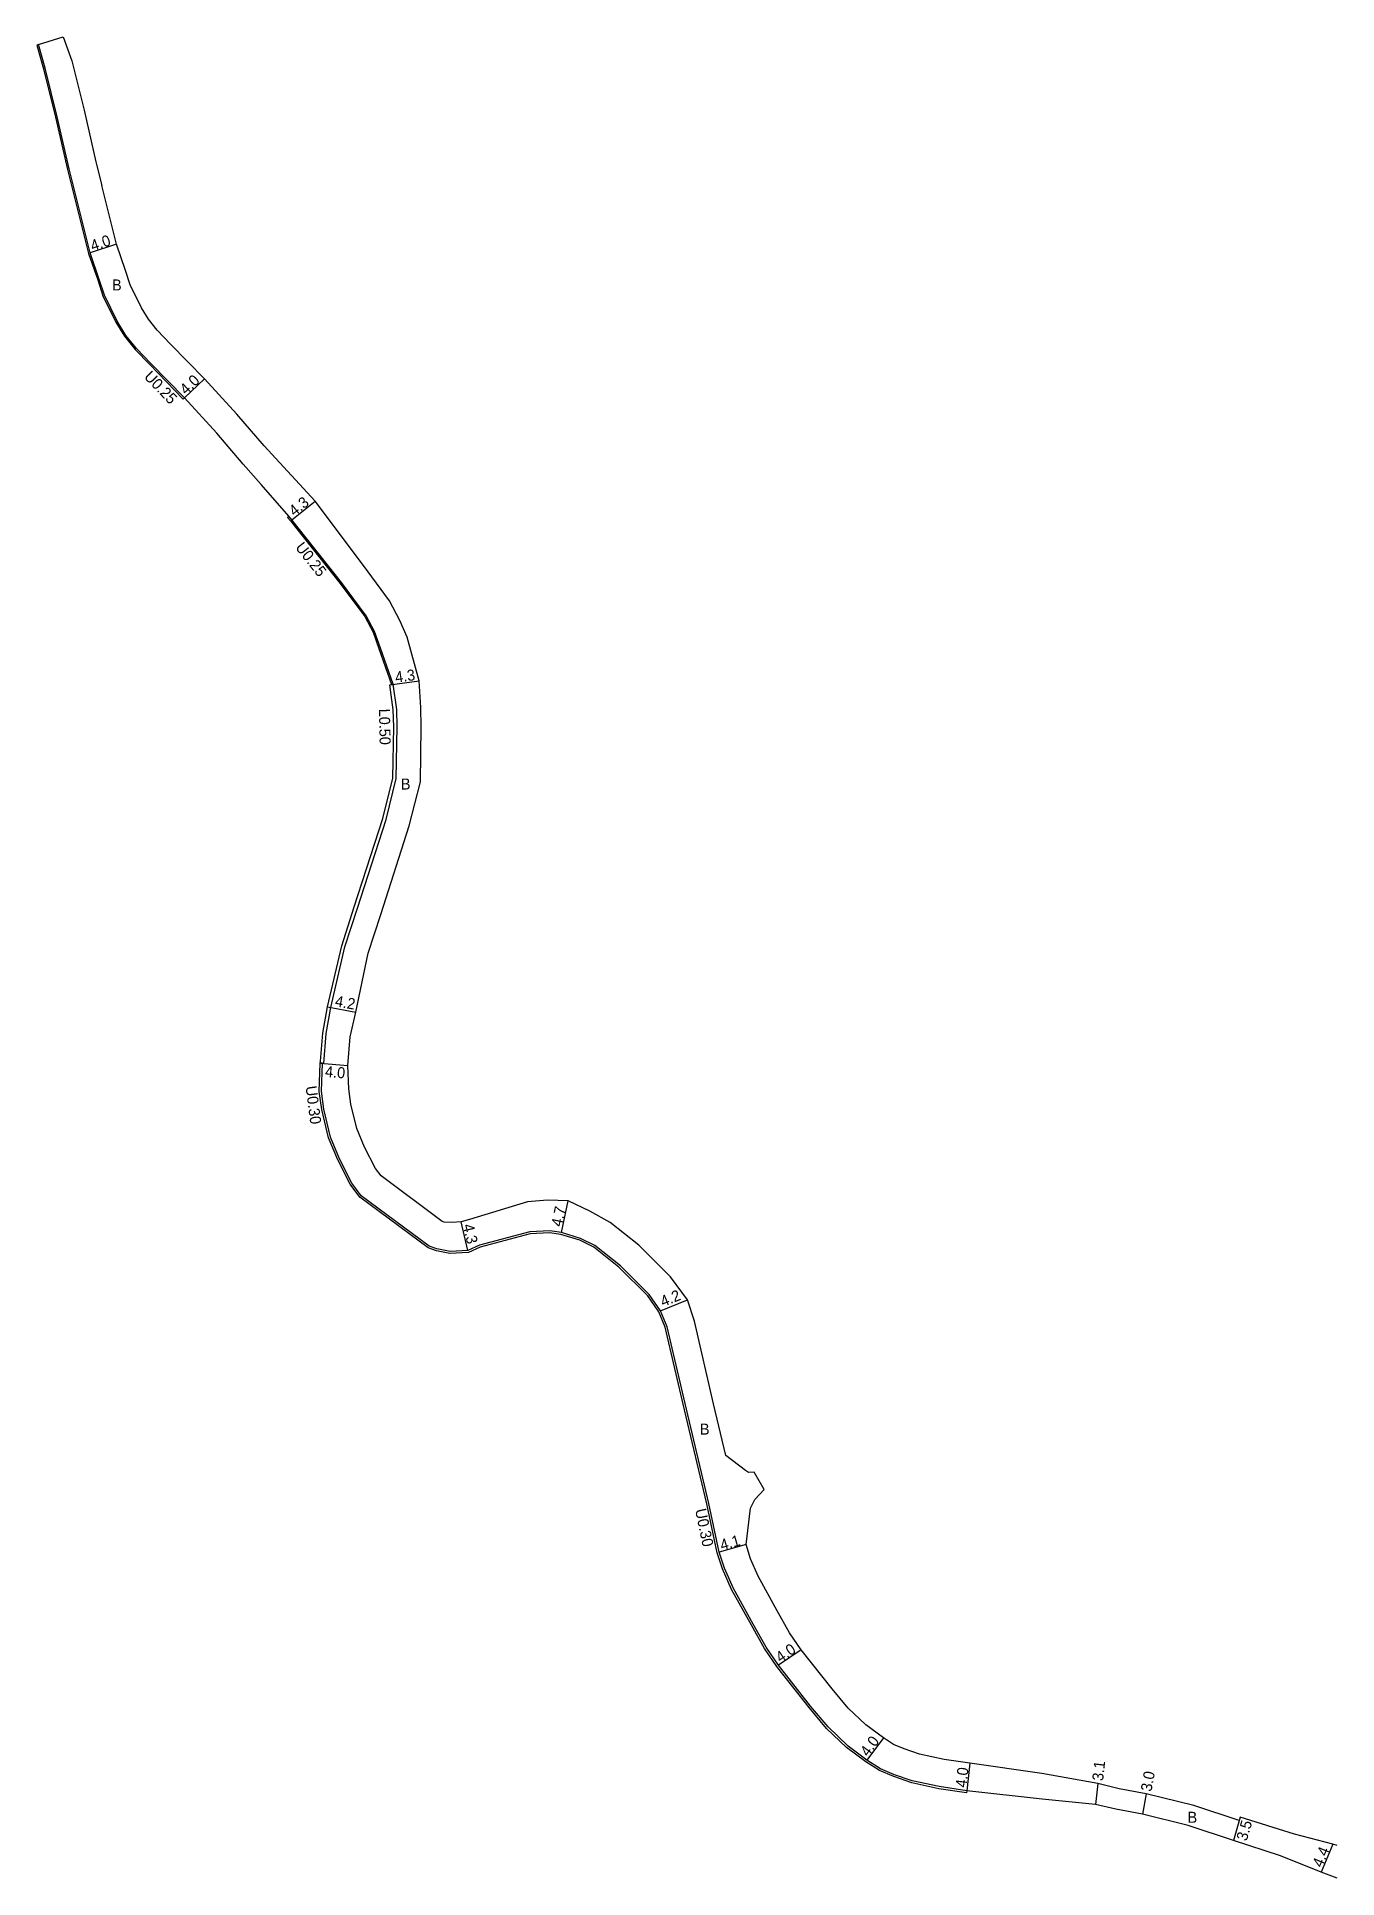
# Model space of a CAD drawing. Header units: metres. Extents: x -24000 to -20000, y -114000 to -111000.
# Drawn here: x -20988.4 to -20800, y -113077 to -112810.1 of the extents above; entities that cross this region are included whole.
import ezdxf

# ---------------------------------------------------------------- set-up
doc = ezdxf.new("R2010")
doc.units = ezdxf.units.M
doc.header["$LTSCALE"] = 2.5
for name, color, linetype in [('側溝・桝', 7, 'Continuous'), ('幅員', 7, 'Continuous'), ('舗装', 7, 'Continuous'), ('道路', 7, 'Continuous')]:
    doc.layers.add(name, color=color, linetype=linetype)
doc.styles.get("Standard").update_dxf_attribs({"font": ''})
doc.styles.get('Standard').set_extended_font_data('@MS PGothic')

msp = doc.modelspace()

# ---------------------------------------------------------------- texts
at = {"layer": '側溝・桝'}
for s, rotation, p in [('U0.25', 313.9608, (-20973.01, -112859.49)), ('U0.25', 308.463, (-20951.07, -112884.17)), ('L0.50', 271.3204, (-20938.88, -112907.53)), ('U0.30', 277.401, (-20949.51, -112962.28)), ('U0.30', 281.7218, (-20893.06, -113023.62))]:
    msp.add_text(s, height=1.6, rotation=rotation, dxfattribs=at).set_placement(p)
at = {"layer": '幅員'}
for s, rotation, p in [('4.0', 18.6993, (-20980.36, -112841.23)), ('4.0', 43.298, (-20966.83, -112862.11)), ('4.3', 38.4626, (-20951.13, -112879.7)), ('4.3', 7.9276, (-20936.42, -112903.76)), ('4.2', 349.8962, (-20945.32, -112950.63)), ('4.0', 355.2489, (-20946.73, -112960.87)), ('4.7', 78.0248, (-20912.37, -112982.69)), ('4.3', 283.25, (-20926.73, -112982.38)), ('4.2', 22.1515, (-20897.69, -112994.24)), ('4.1', 16.0722, (-20889.17, -113029.55)), ('4.0', 34.3965, (-20880.69, -113045.85)), ('4.0', 53.603, (-20867.99, -113059.5)), ('4.0', 83.7038, (-20853.74, -113063.93)), ('3.1', 83.7049, (-20833.93, -113062.98)), ('3.0', 79.6753, (-20826.92, -113064.53)), ('3.5', 73.6576, (-20813.11, -113071.7)), ('4.4', 67.4459, (-20802.19, -113075.57))]:
    msp.add_text(s, height=1.6, rotation=rotation, dxfattribs=at).set_placement(p)
at = {"layer": '舗装'}
for p in [(-20977.55, -112846.9), (-20935.69, -112919.23), (-20892.35, -113012.73), (-20821.68, -113068.99)]:
    msp.add_text('B', height=1.6, dxfattribs=at).set_placement(p)

# ---------------------------------------------------------------- linework, layer by layer
at = {"layer": '側溝・桝'}
for points in [[(-20988.21, -112811.25), (-20988.45, -112811.32), (-20987.49, -112814.76), (-20985.73, -112821.79), (-20984.02, -112829.35), (-20980.95, -112841.52), (-20979.63, -112845.37), (-20978.88, -112847.67), (-20977.02, -112851.48), (-20975.74, -112853.54), (-20974.21, -112855.45), (-20972.09, -112857.65), (-20967.24, -112862.63), (-20967.06, -112862.46)], [(-20951.92, -112879.63), (-20952.11, -112879.79), (-20951.69, -112880.28), (-20944.49, -112889.36), (-20940.93, -112894.16), (-20939.72, -112896.43), (-20938.9, -112898.81), (-20937.05, -112904.02)], [(-20947.07, -112958.9), (-20946.87, -112958.92), (-20946.51, -112954.61), (-20945.84, -112950.84), (-20943.79, -112942.02), (-20941.99, -112936.4), (-20937.84, -112923.55), (-20936.35, -112917.64), (-20936.23, -112910.15), (-20936.29, -112907.64), (-20936.8, -112903.97)], [(-20853.68, -113064.34), (-20853.72, -113064.63), (-20857.74, -113064.04), (-20861.65, -113063.19), (-20864.27, -113062.3), (-20866.32, -113061.43), (-20868.32, -113060.13), (-20871.09, -113058.09), (-20874.01, -113055.31), (-20876.54, -113052.29), (-20881.07, -113046.51), (-20881.2, -113046.34), (-20883.01, -113043.7), (-20884.9, -113040.35), (-20887.76, -113035.18), (-20889.09, -113032.19), (-20889.86, -113029.85), (-20891.34, -113022.76), (-20894.58, -113009.11), (-20897.4, -112997.17), (-20898.32, -112994.91), (-20899.92, -112992.61), (-20904.08, -112988.46), (-20907.72, -112985.58), (-20909.78, -112984.56), (-20912.5, -112983.74), (-20914.13, -112983.49), (-20916.94, -112983.63), (-20924.2, -112985.57), (-20925.9, -112986.35), (-20928.6, -112986.49), (-20930.55, -112986.07), (-20931.73, -112985.67), (-20941.64, -112978.32), (-20943.04, -112976.44), (-20944.85, -112972.88), (-20946.17, -112969.72), (-20947.17, -112965.6), (-20947.51, -112962.99), (-20947.37, -112958.89)]]:
    msp.add_lwpolyline(points, dxfattribs=at)
at = {"layer": '幅員'}
for points in [[(-20976.92, -112840.17), (-20980.71, -112841.45)], [(-20967.06, -112862.46), (-20964.14, -112859.71)], [(-20951.5, -112880.12), (-20948.13, -112877.45)], [(-20937.29, -112904.07), (-20933.03, -112903.47)], [(-20946.33, -112950.74), (-20942.2, -112951.48)], [(-20947.37, -112958.89), (-20943.39, -112959.22)], [(-20912.43, -112983.45), (-20911.45, -112978.85)], [(-20925.97, -112986.05), (-20926.96, -112981.87)], [(-20898.05, -112994.76), (-20894.16, -112993.18)], [(-20885.63, -113028.64), (-20889.57, -113029.77)], [(-20877.66, -113043.9), (-20880.96, -113046.16)], [(-20865.77, -113056.67), (-20868.15, -113059.89)], [(-20853.24, -113060.36), (-20853.68, -113064.34)], [(-20834.68, -113063.27), (-20835.02, -113066.35)], [(-20827.68, -113064.78), (-20828.22, -113067.73)], [(-20814.06, -113068.18), (-20815.04, -113071.54)], [(-20800.64, -113072.1), (-20802.33, -113076.16)]]:
    msp.add_lwpolyline(points, dxfattribs=at)
at = {"layer": '道路'}
for points in [[(-20988.21, -112811.25), (-20984.62, -112810.13)], [(-20951.92, -112879.63), (-20955.93, -112875), (-20958.53, -112872.05), (-20962.37, -112867.57), (-20967.06, -112862.46), (-20971.91, -112857.47), (-20974.02, -112855.29), (-20975.53, -112853.4), (-20976.81, -112851.35), (-20978.65, -112847.58), (-20979.4, -112845.29), (-20980.71, -112841.45), (-20983.77, -112829.29), (-20985.49, -112821.73), (-20987.25, -112814.7), (-20988.21, -112811.25)], [(-20984.62, -112810.13), (-20983.4, -112813.61), (-20981.6, -112820.78), (-20979.91, -112828.26), (-20979.81, -112828.64), (-20979.05, -112831.68)], [(-20883.06, -113020.7), (-20884.5, -113018.17), (-20885.31, -113018.22), (-20885.77, -113017.94), (-20888.58, -113015.77), (-20890.37, -113008.25), (-20893.13, -112996.3), (-20894.16, -112993.18), (-20896.61, -112989.84), (-20901.22, -112985.25), (-20905.35, -112981.98), (-20908.33, -112980.35), (-20911.45, -112978.85), (-20914.46, -112978.74), (-20917.34, -112978.99), (-20925.73, -112981.54), (-20926.96, -112981.87), (-20928.26, -112981.98), (-20929.4, -112981.92), (-20929.71, -112981.82), (-20938.57, -112975.24), (-20939.37, -112974.16), (-20940.95, -112971.07), (-20942.07, -112968.38), (-20942.93, -112964.82), (-20943.22, -112962.63), (-20943.39, -112959.22), (-20943.04, -112955.06), (-20942.2, -112951.48), (-20940.42, -112942.96), (-20938.61, -112937.34), (-20934.47, -112924.51), (-20932.86, -112918.11), (-20932.73, -112910.13), (-20932.79, -112907.36), (-20933.03, -112903.47), (-20934.8, -112897.16), (-20935.82, -112894.72), (-20937.32, -112891.89), (-20941.12, -112886.76), (-20948.13, -112877.45), (-20951.53, -112873.72), (-20955.52, -112869.41), (-20959.45, -112864.84), (-20964.14, -112859.71), (-20969.06, -112854.67), (-20971.01, -112852.64), (-20972.26, -112851.08), (-20973.3, -112849.41), (-20974.93, -112846.07), (-20975.6, -112844.02), (-20976.92, -112840.17), (-20979.05, -112831.68)], [(-20800, -113077.01), (-20802.33, -113076.16), (-20808.21, -113073.76), (-20815.04, -113071.54), (-20821.58, -113069.39), (-20828.22, -113067.73), (-20832.07, -113067.03), (-20835.02, -113066.35), (-20842.73, -113065.54), (-20853.68, -113064.34), (-20857.68, -113063.74), (-20861.57, -113062.9), (-20864.17, -113062.02), (-20866.18, -113061.16), (-20868.15, -113059.89), (-20870.89, -113057.86), (-20873.79, -113055.1), (-20876.31, -113052.1), (-20880.96, -113046.16), (-20882.75, -113043.54), (-20884.64, -113040.21), (-20887.49, -113035.05), (-20888.81, -113032.08), (-20889.57, -113029.77), (-20891.04, -113022.69), (-20894.29, -113009.04), (-20897.11, -112997.08), (-20898.05, -112994.76), (-20899.69, -112992.42), (-20903.88, -112988.24), (-20907.56, -112985.33), (-20909.67, -112984.28), (-20912.43, -112983.45), (-20914.12, -112983.18), (-20916.98, -112983.34), (-20924.3, -112985.29), (-20925.97, -112986.05), (-20928.57, -112986.19), (-20930.47, -112985.78), (-20931.59, -112985.4), (-20941.43, -112978.1), (-20942.78, -112976.28), (-20944.58, -112972.75), (-20945.88, -112969.62), (-20946.87, -112965.54), (-20947.21, -112962.96), (-20947.07, -112958.9), (-20947.37, -112958.89), (-20947.35, -112958.59), (-20947.01, -112954.54), (-20946.33, -112950.74), (-20944.27, -112941.89), (-20942.46, -112936.25), (-20938.32, -112923.41), (-20936.85, -112917.58), (-20936.73, -112910.15), (-20936.79, -112907.68), (-20937.29, -112904.07), (-20937.05, -112904.02), (-20936.8, -112903.97), (-20938.66, -112898.72), (-20939.49, -112896.33), (-20940.72, -112894.03), (-20944.29, -112889.2), (-20951.5, -112880.12), (-20951.92, -112879.63)], [(-20800, -113072.27), (-20800.64, -113072.1), (-20806.18, -113070.64), (-20814.06, -113068.18), (-20814.2, -113068.66), (-20820.79, -113066.5), (-20827.68, -113064.78), (-20831.59, -113064.07), (-20834.68, -113063.27), (-20842.8, -113061.85), (-20853.24, -113060.36), (-20856.96, -113059.8), (-20860.51, -113059.04), (-20862.74, -113058.28), (-20864.29, -113057.62), (-20865.77, -113056.67), (-20868.31, -113054.79), (-20870.87, -113052.36), (-20873.2, -113049.58), (-20877.66, -113043.9), (-20879.35, -113041.43), (-20881.14, -113038.27), (-20883.9, -113033.26), (-20885.04, -113030.71), (-20885.63, -113028.64), (-20885.03, -113023.4), (-20884.4, -113022.15), (-20883.06, -113020.7)]]:
    msp.add_lwpolyline(points, dxfattribs=at)

msp.set_redraw_order([(e.dxf.handle, doc.entitydb.next_handle()) for e in msp.query("TEXT MTEXT ATTDEF DIMENSION ARC_DIMENSION")])  # texts and dimensions are drawn at this point

doc.saveas('drawing.dxf')
